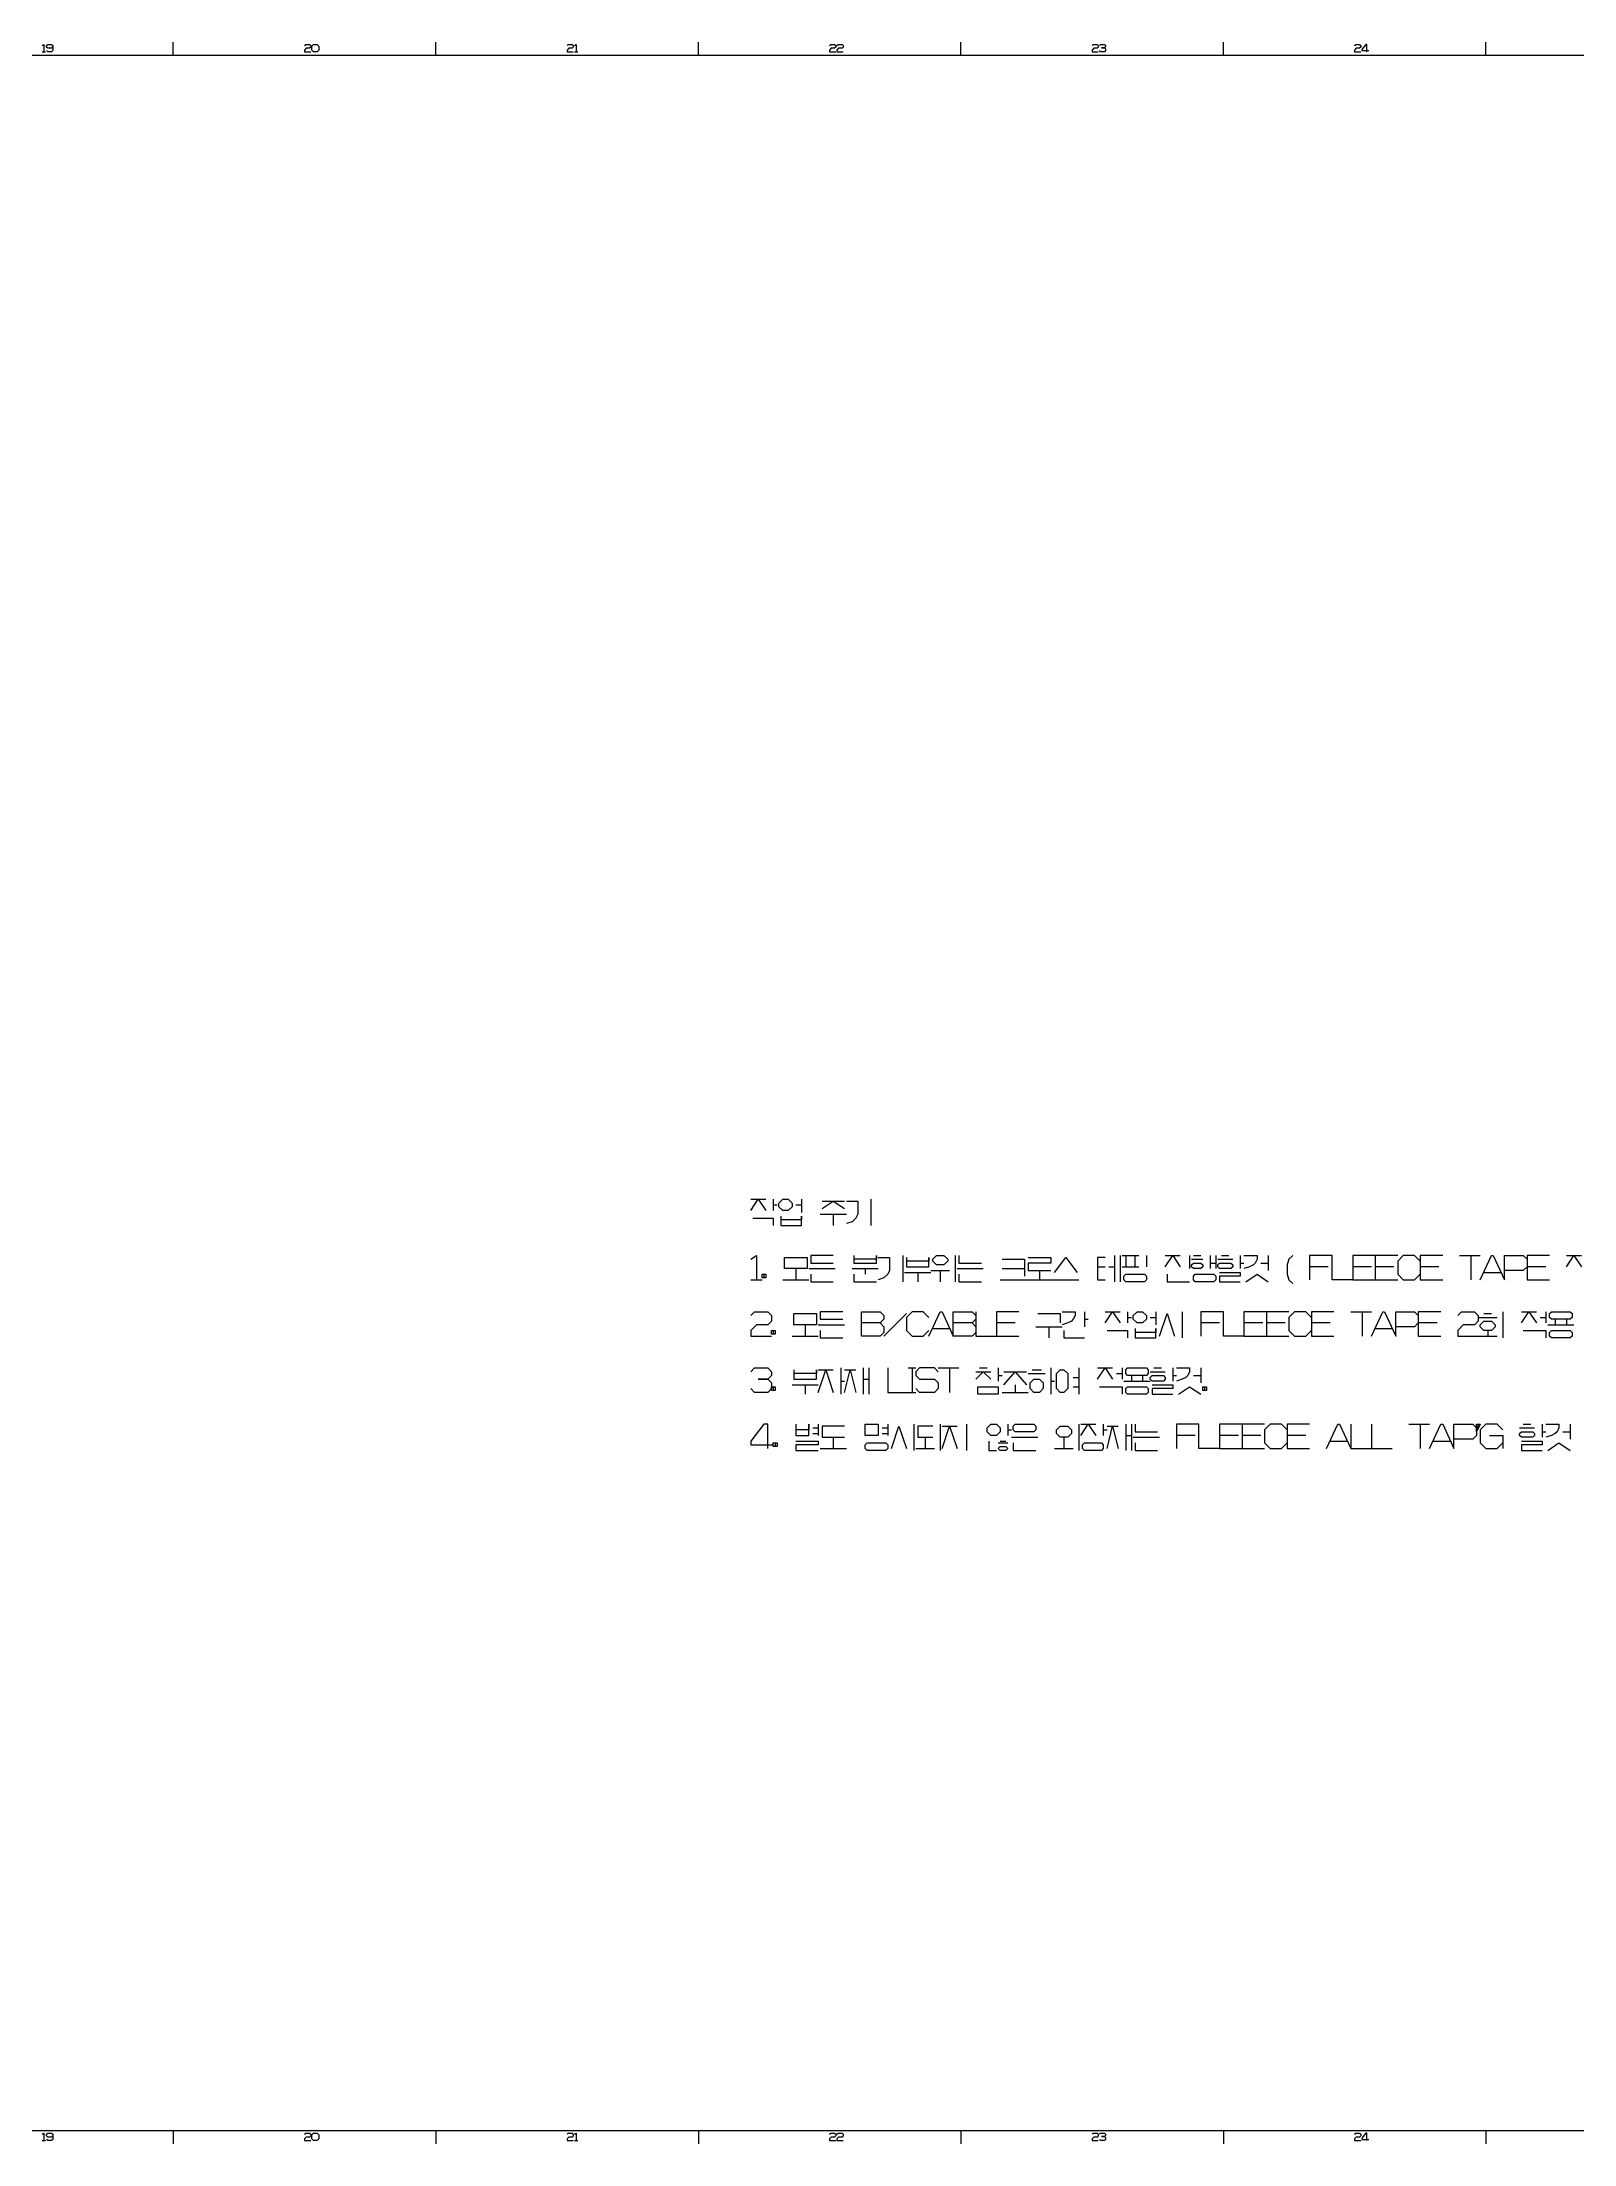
# Model space of a CAD drawing. Header units: millimetres. Extents: x 0 to 174, y 0 to 33.
# Drawn here: x 73.62 to 96.6, y 0.79 to 32.32 of the extents above; entities that cross this region are included whole.
import ezdxf

# ---------------------------------------------------------------- set-up
doc = ezdxf.new("R2010")
doc.units = ezdxf.units.MM
doc.layers.add('PDF2_형상', color=7, linetype='Continuous', true_color=0x405f80)

msp = doc.modelspace()

# ---------------------------------------------------------------- linework, layer by layer
at = {"layer": 'PDF2_형상', "color": 7, "lineweight": 13}
for points in [[(73.622, 32.271), (73.647, 32.288), (73.647, 32.178)], [(73.622, 32.178), (73.673, 32.178)], [(73.783, 32.246), (73.766, 32.229), (73.707, 32.229), (73.69, 32.246), (73.69, 32.271), (73.707, 32.288), (73.766, 32.288), (73.783, 32.271), (73.783, 32.195), (73.766, 32.178), (73.707, 32.178), (73.69, 32.195)], [(75.591, 32.126), (75.591, 32.323)], [(77.559, 32.271), (77.576, 32.288), (77.635, 32.288), (77.652, 32.271), (77.652, 32.246), (77.635, 32.229), (77.584, 32.229), (77.559, 32.203), (77.559, 32.178), (77.652, 32.178)], [(79.527, 32.126), (79.527, 32.323)], [(81.496, 32.271), (81.513, 32.288), (81.572, 32.288), (81.589, 32.271), (81.589, 32.246), (81.572, 32.229), (81.521, 32.229), (81.496, 32.203), (81.496, 32.178), (81.589, 32.178)], [(81.607, 32.271), (81.632, 32.288), (81.632, 32.178)], [(81.607, 32.178), (81.657, 32.178)], [(83.465, 32.126), (83.465, 32.323)], [(85.433, 32.271), (85.45, 32.288), (85.509, 32.288), (85.526, 32.271), (85.526, 32.246), (85.509, 32.229), (85.458, 32.229), (85.433, 32.203), (85.433, 32.178), (85.526, 32.178)], [(85.544, 32.271), (85.56, 32.288), (85.62, 32.288), (85.636, 32.271), (85.636, 32.246), (85.62, 32.229), (85.569, 32.229), (85.544, 32.203), (85.544, 32.178), (85.636, 32.178)], [(87.402, 32.126), (87.402, 32.323)], [(89.37, 32.271), (89.387, 32.288), (89.446, 32.288), (89.463, 32.271), (89.463, 32.246), (89.446, 32.229), (89.395, 32.229), (89.37, 32.203), (89.37, 32.178), (89.463, 32.178)], [(89.481, 32.271), (89.497, 32.288), (89.557, 32.288), (89.573, 32.271), (89.573, 32.254), (89.557, 32.237), (89.514, 32.237), (89.557, 32.237), (89.573, 32.22), (89.573, 32.195), (89.557, 32.178), (89.497, 32.178), (89.481, 32.195)], [(91.339, 32.126), (91.339, 32.323)], [(93.307, 32.271), (93.324, 32.288), (93.383, 32.288), (93.4, 32.271), (93.4, 32.246), (93.383, 32.229), (93.332, 32.229), (93.307, 32.203), (93.307, 32.178), (93.4, 32.178)], [(93.493, 32.178), (93.493, 32.288), (93.477, 32.288), (93.418, 32.212), (93.418, 32.195), (93.519, 32.195)], [(95.276, 32.126), (95.276, 32.323)], [(84.252, 14.961), (84.477, 14.961)], [(84.252, 14.792), (84.364, 14.961), (84.477, 14.792)], [(84.589, 14.961), (84.589, 14.792)], [(84.589, 14.876), (84.646, 14.876)], [(84.927, 14.876), (85.011, 14.876)], [(85.011, 14.961), (85.011, 14.764)], [(85.321, 14.933), (85.658, 14.933)], [(85.321, 14.82), (85.489, 14.933), (85.658, 14.82)], [(85.686, 14.933), (85.855, 14.933), (85.855, 14.82), (85.855, 14.736), (85.827, 14.679), (85.771, 14.623), (85.686, 14.595)], [(86.052, 14.961), (86.052, 14.567)], [(84.28, 14.679), (84.589, 14.679), (84.589, 14.567)], [(84.702, 14.707), (84.702, 14.567), (85.011, 14.567), (85.011, 14.707), (85.011, 14.651), (84.702, 14.651)], [(85.293, 14.736), (85.686, 14.736)], [(85.489, 14.736), (85.489, 14.567)], [(84.252, 14.061), (84.336, 14.117), (84.336, 13.751)], [(84.927, 13.92), (84.927, 13.751)], [(85.124, 13.92), (85.517, 13.92)], [(85.489, 14.117), (85.152, 14.117), (85.152, 14.004), (85.489, 14.004)], [(85.771, 13.92), (86.164, 13.92)], [(85.799, 14.117), (85.799, 14.004), (86.136, 14.004), (86.136, 14.117), (86.136, 14.061), (85.799, 14.061)], [(85.967, 13.92), (85.967, 13.836)], [(86.164, 14.089), (86.333, 14.089), (86.333, 13.976), (86.333, 13.892), (86.305, 13.836), (86.249, 13.78), (86.164, 13.751)], [(86.53, 14.117), (86.53, 13.723)], [(86.586, 14.089), (86.586, 13.948), (86.923, 13.948), (86.923, 14.089), (86.923, 14.033), (86.586, 14.033)], [(86.952, 13.892), (87.233, 13.892)], [(87.092, 13.892), (87.092, 13.723)], [(87.317, 14.117), (87.317, 13.723)], [(87.345, 13.92), (87.739, 13.92)], [(87.373, 14.117), (87.373, 14.004), (87.711, 14.004)], [(88.02, 14.061), (88.358, 14.061), (88.358, 13.808)], [(88.02, 13.92), (88.358, 13.92)], [(88.414, 14.089), (88.751, 14.089), (88.751, 14.004), (88.414, 14.004), (88.414, 13.892), (88.751, 13.892)], [(88.583, 13.892), (88.583, 13.751)], [(88.808, 13.864), (88.976, 14.089), (89.145, 13.864)], [(89.567, 14.089), (89.454, 14.089), (89.454, 13.751), (89.567, 13.751)], [(89.454, 13.948), (89.567, 13.948)], [(89.623, 13.948), (89.707, 13.948)], [(89.707, 14.117), (89.707, 13.723)], [(89.792, 14.117), (89.792, 13.723)], [(89.82, 14.117), (90.073, 14.117)], [(89.82, 13.948), (90.073, 13.948)], [(89.876, 14.117), (89.876, 13.948), (90.017, 13.948), (90.017, 14.117)], [(90.186, 14.117), (90.186, 13.948)], [(90.467, 13.948), (90.579, 14.117), (90.692, 13.948)], [(90.467, 14.117), (90.692, 14.117)], [(90.832, 14.117), (90.832, 13.92)], [(90.861, 14.061), (91.029, 14.061)], [(90.889, 14.117), (91.001, 14.117)], [(91.142, 14.117), (91.142, 13.92)], [(91.142, 14.004), (91.226, 14.004)], [(91.226, 14.117), (91.226, 13.92)], [(91.254, 14.061), (91.479, 14.061)], [(91.311, 14.117), (91.423, 14.117)], [(91.592, 14.117), (91.592, 13.92)], [(91.592, 14.004), (91.648, 14.004)], [(91.648, 14.117), (91.845, 14.117), (91.845, 14.061), (91.817, 14.004), (91.789, 13.976), (91.732, 13.948), (91.648, 13.92)], [(91.901, 14.004), (92.013, 14.004)], [(92.013, 14.117), (92.013, 13.892)], [(92.379, 14.117), (92.323, 14.061), (92.295, 13.976), (92.295, 13.836), (92.323, 13.751), (92.379, 13.695)], [(93.279, 13.751), (92.97, 13.751), (92.97, 14.117), (92.632, 14.117), (92.632, 13.751)], [(92.913, 13.948), (92.632, 13.948)], [(93.617, 14.117), (93.279, 14.117), (93.279, 13.751), (93.617, 13.751)], [(93.56, 13.948), (93.279, 13.948)], [(93.954, 14.117), (93.617, 14.117), (93.617, 13.751), (93.954, 13.751)], [(93.898, 13.948), (93.617, 13.948)], [(94.291, 14.033), (94.207, 14.117), (94.038, 14.117), (93.954, 14.033), (93.954, 13.836), (94.038, 13.751), (94.207, 13.751), (94.291, 13.836)], [(94.629, 14.117), (94.291, 14.117), (94.291, 13.751), (94.629, 13.751)], [(94.573, 13.948), (94.291, 13.948)], [(94.882, 14.117), (95.191, 14.117)], [(95.051, 14.117), (95.051, 13.751)], [(95.191, 13.751), (95.36, 14.117), (95.388, 14.117), (95.557, 13.751), (95.557, 14.117), (95.838, 14.117), (95.894, 14.061), (95.894, 13.948), (95.838, 13.892), (95.557, 13.892)], [(96.232, 14.117), (95.894, 14.117), (95.894, 13.751), (96.232, 13.751)], [(96.176, 13.948), (95.894, 13.948)], [(96.485, 14.117), (96.71, 14.117)], [(96.485, 13.948), (96.597, 14.117), (96.71, 13.948)], [(84.252, 13.751), (84.421, 13.751)], [(84.449, 13.836), (84.449, 13.78)], [(84.73, 13.751), (85.124, 13.751)], [(85.152, 13.836), (85.152, 13.723), (85.489, 13.723)], [(85.799, 13.836), (85.799, 13.723), (86.136, 13.723)], [(86.558, 13.864), (86.952, 13.864)], [(86.755, 13.864), (86.755, 13.723)], [(87.373, 13.836), (87.373, 13.723), (87.711, 13.723)], [(87.992, 13.751), (88.386, 13.751), (88.78, 13.751), (89.173, 13.751)], [(90.495, 13.836), (90.495, 13.723), (90.832, 13.723)], [(91.282, 13.864), (91.592, 13.864), (91.592, 13.808), (91.282, 13.808), (91.282, 13.723), (91.592, 13.723)], [(91.676, 13.723), (91.845, 13.836), (92.013, 13.723)], [(95.247, 13.864), (95.501, 13.864)], [(84.252, 13.217), (84.308, 13.273), (84.505, 13.273), (84.561, 13.217), (84.561, 13.133), (84.505, 13.077), (84.336, 13.077), (84.252, 12.992), (84.252, 12.908), (84.561, 12.908)], [(85.63, 13.273), (85.293, 13.273), (85.293, 13.161), (85.63, 13.161)], [(86.192, 13.105), (86.249, 13.048), (86.249, 12.964), (86.192, 12.908), (85.911, 12.908), (85.911, 13.273), (86.192, 13.273), (86.249, 13.217), (86.249, 13.161), (86.192, 13.105), (85.911, 13.105)], [(86.586, 13.245), (86.249, 12.908)], [(86.924, 13.189), (86.839, 13.273), (86.67, 13.273), (86.586, 13.189), (86.586, 12.992), (86.67, 12.908), (86.839, 12.908), (86.924, 12.992)], [(86.924, 12.908), (87.092, 13.273), (87.12, 13.273), (87.289, 12.908)], [(87.57, 13.105), (87.627, 13.048), (87.627, 12.964), (87.57, 12.908), (87.289, 12.908), (87.289, 13.273), (87.57, 13.273), (87.627, 13.217), (87.627, 13.161), (87.57, 13.105), (87.289, 13.105)], [(87.627, 13.273), (87.627, 12.908), (87.936, 12.908)], [(88.273, 13.273), (87.936, 13.273), (87.936, 12.908), (88.273, 12.908)], [(88.555, 13.245), (88.892, 13.245), (88.892, 13.105)], [(88.92, 13.273), (89.117, 13.273), (89.117, 13.217), (89.089, 13.161), (89.061, 13.133), (89.005, 13.105), (88.92, 13.077)], [(89.258, 13.273), (89.258, 13.048)], [(89.567, 13.273), (89.792, 13.273)], [(89.567, 13.105), (89.679, 13.273), (89.792, 13.105)], [(89.904, 13.273), (89.904, 13.105)], [(90.326, 13.273), (90.326, 13.077)], [(90.383, 12.908), (90.495, 13.245), (90.608, 12.908)], [(90.72, 13.273), (90.72, 12.88)], [(91.648, 12.908), (91.339, 12.908), (91.339, 13.273), (91.001, 13.273), (91.001, 12.908)], [(91.985, 13.273), (91.648, 13.273), (91.648, 12.908), (91.985, 12.908)], [(92.323, 13.273), (91.985, 13.273), (91.985, 12.908), (92.323, 12.908)], [(92.66, 13.189), (92.576, 13.273), (92.407, 13.273), (92.323, 13.189), (92.323, 12.992), (92.407, 12.908), (92.576, 12.908), (92.66, 12.992)], [(92.998, 13.273), (92.66, 13.273), (92.66, 12.908), (92.998, 12.908)], [(93.251, 13.273), (93.56, 13.273)], [(93.42, 13.273), (93.42, 12.908)], [(93.56, 12.908), (93.729, 13.273), (93.757, 13.273), (93.926, 12.908), (93.926, 13.273), (94.207, 13.273), (94.263, 13.217), (94.263, 13.105), (94.207, 13.048), (93.926, 13.048)], [(94.601, 13.273), (94.263, 13.273), (94.263, 12.908), (94.601, 12.908)], [(94.854, 13.217), (94.91, 13.273), (95.107, 13.273), (95.163, 13.217), (95.163, 13.133), (95.107, 13.077), (94.938, 13.077), (94.854, 12.992), (94.854, 12.908), (95.163, 12.908), (95.444, 12.908)], [(95.247, 13.245), (95.36, 13.245)], [(95.529, 13.273), (95.529, 12.88)], [(95.81, 13.273), (96.035, 13.273)], [(95.81, 13.105), (95.922, 13.273), (96.035, 13.105)], [(96.176, 13.273), (96.176, 13.105)], [(84.589, 12.992), (84.589, 12.936)], [(85.067, 13.077), (85.067, 12.908)], [(85.264, 13.077), (85.658, 13.077)], [(85.293, 12.992), (85.293, 12.88), (85.63, 12.88)], [(86.98, 13.02), (87.233, 13.02)], [(88.217, 13.105), (87.936, 13.105)], [(88.527, 13.048), (88.92, 13.048)], [(88.723, 13.048), (88.723, 12.88)], [(88.948, 12.992), (88.948, 12.88), (89.258, 12.88)], [(89.258, 13.161), (89.314, 13.161)], [(89.595, 12.992), (89.904, 12.992), (89.904, 12.88)], [(89.904, 13.189), (89.961, 13.189)], [(90.017, 13.02), (90.017, 12.88), (90.326, 12.88), (90.326, 13.02), (90.326, 12.964), (90.017, 12.964)], [(90.242, 13.189), (90.326, 13.189)], [(91.282, 13.105), (91.001, 13.105)], [(91.929, 13.105), (91.648, 13.105)], [(92.267, 13.105), (91.985, 13.105)], [(92.942, 13.105), (92.66, 13.105)], [(93.617, 13.02), (93.87, 13.02)], [(94.545, 13.105), (94.263, 13.105)], [(95.163, 13.189), (95.444, 13.189)], [(95.304, 12.992), (95.304, 12.908)], [(95.838, 12.992), (96.176, 12.992), (96.176, 12.88)], [(96.091, 13.189), (96.176, 13.189)], [(96.204, 13.077), (96.597, 13.077)], [(96.316, 13.161), (96.316, 13.077)], [(96.485, 13.161), (96.485, 13.077)], [(84.871, 12.908), (85.264, 12.908)], [(84.252, 12.373), (84.308, 12.43), (84.505, 12.43), (84.561, 12.373), (84.561, 12.317), (84.505, 12.261), (84.364, 12.261), (84.505, 12.261), (84.561, 12.205), (84.561, 12.12), (84.505, 12.064), (84.308, 12.064), (84.252, 12.12)], [(84.899, 12.402), (84.899, 12.261), (85.236, 12.261), (85.236, 12.402), (85.236, 12.345), (84.899, 12.345)], [(85.264, 12.402), (85.489, 12.402)], [(85.264, 12.064), (85.377, 12.402), (85.489, 12.064)], [(85.602, 12.43), (85.602, 12.036)], [(85.658, 12.402), (85.827, 12.402)], [(85.658, 12.064), (85.742, 12.402), (85.827, 12.064)], [(85.939, 12.43), (85.939, 12.036)], [(86.024, 12.43), (86.024, 12.036)], [(86.305, 12.43), (86.305, 12.064), (86.614, 12.064), (86.727, 12.064)], [(86.614, 12.43), (86.727, 12.43)], [(86.67, 12.43), (86.67, 12.064)], [(87.064, 12.373), (87.008, 12.43), (86.783, 12.43), (86.727, 12.373), (86.727, 12.317), (86.783, 12.261), (87.008, 12.261), (87.064, 12.205), (87.064, 12.12), (87.008, 12.064), (86.783, 12.064), (86.727, 12.12)], [(87.064, 12.43), (87.373, 12.43)], [(87.233, 12.43), (87.233, 12.064)], [(87.627, 12.261), (87.739, 12.373), (87.852, 12.261)], [(87.627, 12.373), (87.852, 12.373)], [(87.683, 12.43), (87.795, 12.43)], [(87.964, 12.43), (87.964, 12.233)], [(87.964, 12.317), (88.02, 12.317)], [(88.048, 12.373), (88.386, 12.373)], [(88.048, 12.177), (88.217, 12.373), (88.386, 12.177)], [(88.414, 12.345), (88.667, 12.345)], [(88.47, 12.402), (88.611, 12.402)], [(88.751, 12.43), (88.751, 12.036)], [(89.173, 12.43), (89.173, 12.036)], [(89.454, 12.43), (89.679, 12.43)], [(89.454, 12.261), (89.567, 12.43), (89.679, 12.261)], [(89.736, 12.345), (89.82, 12.345)], [(89.82, 12.43), (89.82, 12.261)], [(89.961, 12.317), (89.961, 12.233)], [(90.129, 12.317), (90.129, 12.233)], [(90.242, 12.373), (90.467, 12.373)], [(90.298, 12.43), (90.411, 12.43)], [(90.579, 12.43), (90.579, 12.233)], [(90.579, 12.317), (90.636, 12.317)], [(90.636, 12.43), (90.832, 12.43), (90.832, 12.373), (90.804, 12.317), (90.776, 12.289), (90.72, 12.261), (90.636, 12.233)], [(90.889, 12.317), (91.001, 12.317)], [(91.001, 12.43), (91.001, 12.205)], [(84.589, 12.148), (84.589, 12.092)], [(84.871, 12.177), (85.264, 12.177)], [(85.067, 12.177), (85.067, 12.036)], [(85.602, 12.233), (85.658, 12.233)], [(85.939, 12.261), (86.024, 12.261)], [(88.02, 12.064), (88.414, 12.064)], [(88.217, 12.177), (88.217, 12.064)], [(88.751, 12.233), (88.808, 12.233)], [(89.089, 12.289), (89.173, 12.289)], [(89.089, 12.148), (89.173, 12.148)], [(89.483, 12.148), (89.82, 12.148), (89.82, 12.036)], [(89.848, 12.233), (90.242, 12.233)], [(90.27, 12.177), (90.579, 12.177), (90.579, 12.12), (90.27, 12.12), (90.27, 12.036), (90.579, 12.036)], [(90.664, 12.036), (90.832, 12.148), (91.001, 12.036)], [(91.057, 12.148), (91.057, 12.092)], [(84.505, 11.22), (84.505, 11.586), (84.449, 11.586), (84.252, 11.333), (84.252, 11.277), (84.589, 11.277)], [(84.927, 11.586), (84.927, 11.417), (85.124, 11.417), (85.124, 11.586), (85.124, 11.502), (84.927, 11.502)], [(85.18, 11.53), (85.264, 11.53)], [(85.18, 11.445), (85.264, 11.445)], [(85.264, 11.586), (85.264, 11.417)], [(85.658, 11.558), (85.321, 11.558), (85.321, 11.389), (85.658, 11.389)], [(85.489, 11.389), (85.489, 11.22)], [(86.221, 11.53), (86.305, 11.53)], [(86.221, 11.445), (86.305, 11.445)], [(86.305, 11.586), (86.305, 11.417)], [(86.361, 11.22), (86.474, 11.558), (86.586, 11.22)], [(86.699, 11.586), (86.699, 11.192)], [(86.98, 11.558), (86.755, 11.558), (86.755, 11.389), (86.98, 11.389)], [(86.867, 11.389), (86.867, 11.22)], [(87.092, 11.586), (87.092, 11.192)], [(87.12, 11.558), (87.345, 11.558)], [(87.12, 11.22), (87.233, 11.558), (87.345, 11.22)], [(87.486, 11.586), (87.486, 11.192)], [(88.105, 11.586), (88.105, 11.417)], [(88.105, 11.502), (88.161, 11.502)], [(88.161, 11.389), (88.555, 11.389)], [(88.948, 11.389), (88.948, 11.22)], [(89.173, 11.586), (89.173, 11.192)], [(89.201, 11.586), (89.426, 11.586)], [(89.201, 11.417), (89.314, 11.586), (89.426, 11.417)], [(89.539, 11.586), (89.539, 11.417)], [(89.539, 11.502), (89.595, 11.502)], [(89.595, 11.558), (89.764, 11.558)], [(89.595, 11.22), (89.679, 11.558), (89.764, 11.22)], [(89.876, 11.586), (89.876, 11.192)], [(89.876, 11.417), (89.961, 11.417)], [(89.961, 11.586), (89.961, 11.192)], [(89.989, 11.389), (90.383, 11.389)], [(90.017, 11.586), (90.017, 11.474), (90.354, 11.474)], [(91.282, 11.22), (90.973, 11.22), (90.973, 11.586), (90.636, 11.586), (90.636, 11.22)], [(90.917, 11.417), (90.636, 11.417)], [(91.62, 11.586), (91.282, 11.586), (91.282, 11.22), (91.62, 11.22)], [(91.564, 11.417), (91.282, 11.417)], [(91.957, 11.586), (91.62, 11.586), (91.62, 11.22), (91.957, 11.22)], [(91.901, 11.417), (91.62, 11.417)], [(92.295, 11.502), (92.21, 11.586), (92.042, 11.586), (91.957, 11.502), (91.957, 11.305), (92.042, 11.22), (92.21, 11.22), (92.295, 11.305)], [(92.632, 11.586), (92.295, 11.586), (92.295, 11.22), (92.632, 11.22)], [(92.576, 11.417), (92.295, 11.417)], [(92.885, 11.22), (93.054, 11.586), (93.082, 11.586), (93.251, 11.22)], [(93.251, 11.586), (93.251, 11.22), (93.56, 11.22)], [(93.56, 11.586), (93.56, 11.22), (93.87, 11.22)], [(94.123, 11.586), (94.432, 11.586)], [(94.291, 11.586), (94.291, 11.22)], [(94.432, 11.22), (94.601, 11.586), (94.629, 11.586), (94.798, 11.22), (94.798, 11.586), (95.079, 11.586), (95.135, 11.53), (95.135, 11.417), (95.079, 11.361), (94.798, 11.361)], [(95.163, 11.586), (95.135, 11.474)], [(95.529, 11.502), (95.444, 11.586), (95.276, 11.586), (95.191, 11.502), (95.191, 11.305), (95.276, 11.22), (95.444, 11.22), (95.529, 11.305)], [(95.332, 11.417), (95.529, 11.417), (95.529, 11.22)], [(95.782, 11.53), (96.007, 11.53)], [(95.838, 11.586), (95.951, 11.586)], [(96.119, 11.586), (96.119, 11.389)], [(96.119, 11.474), (96.176, 11.474)], [(96.176, 11.586), (96.372, 11.586), (96.372, 11.53), (96.344, 11.474), (96.316, 11.445), (96.26, 11.417), (96.176, 11.389)], [(96.429, 11.474), (96.541, 11.474)], [(96.541, 11.586), (96.541, 11.361)], [(84.617, 11.305), (84.617, 11.249)], [(84.927, 11.333), (85.264, 11.333), (85.264, 11.277), (84.927, 11.277), (84.927, 11.192), (85.264, 11.192)], [(85.293, 11.22), (85.686, 11.22)], [(86.727, 11.22), (87.008, 11.22)], [(87.823, 11.333), (87.823, 11.192), (87.936, 11.192)], [(87.964, 11.305), (88.105, 11.305)], [(87.992, 11.333), (88.077, 11.333)], [(88.189, 11.305), (88.189, 11.192), (88.526, 11.192)], [(88.808, 11.22), (89.089, 11.22)], [(90.017, 11.305), (90.017, 11.192), (90.354, 11.192)], [(92.942, 11.333), (93.195, 11.333)], [(94.488, 11.333), (94.741, 11.333)], [(95.81, 11.333), (96.119, 11.333), (96.119, 11.277), (95.81, 11.277), (95.81, 11.192), (96.119, 11.192)], [(96.204, 11.192), (96.372, 11.305), (96.541, 11.192)], [(73.622, 0.932), (73.647, 0.949), (73.647, 0.839)], [(73.783, 0.907), (73.766, 0.89), (73.707, 0.89), (73.69, 0.907), (73.69, 0.932), (73.707, 0.949), (73.766, 0.949), (73.783, 0.932), (73.783, 0.856), (73.766, 0.839), (73.707, 0.839), (73.69, 0.856)], [(75.591, 0.984), (75.591, 0.787)], [(77.559, 0.932), (77.576, 0.949), (77.635, 0.949), (77.652, 0.932), (77.652, 0.907), (77.635, 0.89), (77.584, 0.89), (77.559, 0.865), (77.559, 0.839), (77.652, 0.839)], [(79.527, 0.984), (79.527, 0.787)], [(81.496, 0.932), (81.513, 0.949), (81.572, 0.949), (81.589, 0.932), (81.589, 0.907), (81.572, 0.89), (81.521, 0.89), (81.496, 0.865), (81.496, 0.839), (81.589, 0.839)], [(81.607, 0.932), (81.632, 0.949), (81.632, 0.839)], [(83.465, 0.984), (83.465, 0.787)], [(85.433, 0.932), (85.45, 0.949), (85.509, 0.949), (85.526, 0.932), (85.526, 0.907), (85.509, 0.89), (85.458, 0.89), (85.433, 0.865), (85.433, 0.839), (85.526, 0.839)], [(85.544, 0.932), (85.56, 0.949), (85.62, 0.949), (85.636, 0.932), (85.636, 0.907), (85.62, 0.89), (85.569, 0.89), (85.544, 0.865), (85.544, 0.839), (85.636, 0.839)], [(87.402, 0.984), (87.402, 0.787)], [(89.37, 0.932), (89.387, 0.949), (89.446, 0.949), (89.463, 0.932), (89.463, 0.907), (89.446, 0.89), (89.395, 0.89), (89.37, 0.865), (89.37, 0.839), (89.463, 0.839)], [(89.481, 0.932), (89.497, 0.949), (89.557, 0.949), (89.573, 0.932), (89.573, 0.915), (89.557, 0.898), (89.514, 0.898), (89.557, 0.898), (89.573, 0.882), (89.573, 0.856), (89.557, 0.839), (89.497, 0.839), (89.481, 0.856)], [(91.339, 0.984), (91.339, 0.787)], [(93.307, 0.932), (93.324, 0.949), (93.383, 0.949), (93.4, 0.932), (93.4, 0.907), (93.383, 0.89), (93.332, 0.89), (93.307, 0.865), (93.307, 0.839), (93.4, 0.839)], [(93.493, 0.839), (93.493, 0.949), (93.477, 0.949), (93.418, 0.873), (93.418, 0.856), (93.519, 0.856)], [(95.276, 0.984), (95.276, 0.787)], [(73.622, 0.839), (73.673, 0.839)], [(81.607, 0.839), (81.657, 0.839)]]:
    msp.add_lwpolyline(points, dxfattribs=at)
for points in [[(77.695, 32.288), (77.746, 32.288), (77.771, 32.262), (77.771, 32.203), (77.746, 32.178), (77.695, 32.178), (77.67, 32.203), (77.67, 32.262)], [(0.984, 0.984), (0.984, 32.126), (172.638, 32.126), (172.638, 0.984)], [(84.73, 14.961), (84.814, 14.961), (84.871, 14.904), (84.871, 14.848), (84.814, 14.792), (84.73, 14.792), (84.674, 14.848), (84.674, 14.904)], [(84.758, 14.089), (85.096, 14.089), (85.096, 13.92), (84.758, 13.92)], [(87.036, 14.117), (87.148, 14.117), (87.205, 14.061), (87.205, 14.033), (87.148, 13.976), (87.036, 13.976), (86.98, 14.033), (86.98, 14.061)], [(90.889, 14.004), (91.001, 14.004), (91.029, 13.976), (91.029, 13.948), (91.001, 13.92), (90.889, 13.92), (90.861, 13.948), (90.861, 13.976)], [(91.282, 14.004), (91.451, 14.004), (91.479, 13.976), (91.479, 13.948), (91.451, 13.92), (91.282, 13.92), (91.254, 13.948), (91.254, 13.976)], [(84.421, 13.836), (84.477, 13.836), (84.477, 13.78), (84.421, 13.78)], [(89.876, 13.836), (90.157, 13.836), (90.186, 13.808), (90.186, 13.751), (90.157, 13.723), (89.876, 13.723), (89.848, 13.751), (89.848, 13.808)], [(90.917, 13.836), (91.198, 13.836), (91.226, 13.808), (91.226, 13.751), (91.198, 13.723), (90.917, 13.723), (90.889, 13.751), (90.889, 13.808)], [(84.899, 13.245), (85.236, 13.245), (85.236, 13.077), (84.899, 13.077)], [(90.045, 13.273), (90.129, 13.273), (90.186, 13.217), (90.186, 13.161), (90.129, 13.105), (90.045, 13.105), (89.989, 13.161), (89.989, 13.217)], [(96.26, 13.273), (96.541, 13.273), (96.569, 13.245), (96.569, 13.189), (96.541, 13.161), (96.26, 13.161), (96.232, 13.189), (96.232, 13.245)], [(84.561, 12.992), (84.617, 12.992), (84.617, 12.936), (84.561, 12.936)], [(95.247, 13.133), (95.36, 13.133), (95.416, 13.077), (95.416, 13.048), (95.36, 12.992), (95.247, 12.992), (95.191, 13.048), (95.191, 13.077)], [(96.26, 12.992), (96.541, 12.992), (96.569, 12.964), (96.569, 12.908), (96.541, 12.88), (96.26, 12.88), (96.232, 12.908), (96.232, 12.964)], [(88.892, 12.402), (88.948, 12.402), (89.005, 12.345), (89.005, 12.12), (88.948, 12.064), (88.892, 12.064), (88.836, 12.12), (88.836, 12.345)], [(89.904, 12.43), (90.186, 12.43), (90.214, 12.402), (90.214, 12.345), (90.186, 12.317), (89.904, 12.317), (89.876, 12.345), (89.876, 12.402)], [(90.27, 12.317), (90.439, 12.317), (90.467, 12.289), (90.467, 12.261), (90.439, 12.233), (90.27, 12.233), (90.242, 12.261), (90.242, 12.289)], [(84.561, 12.148), (84.617, 12.148), (84.617, 12.092), (84.561, 12.092)], [(87.655, 12.148), (87.964, 12.148), (87.964, 12.036), (87.655, 12.036)], [(88.498, 12.261), (88.583, 12.261), (88.639, 12.205), (88.639, 12.12), (88.583, 12.064), (88.498, 12.064), (88.442, 12.12), (88.442, 12.205)], [(89.904, 12.148), (90.186, 12.148), (90.214, 12.12), (90.214, 12.064), (90.186, 12.036), (89.904, 12.036), (89.876, 12.064), (89.876, 12.12)], [(91.029, 12.148), (91.086, 12.148), (91.086, 12.092), (91.029, 12.092)], [(85.967, 11.586), (86.164, 11.586), (86.164, 11.417), (85.967, 11.417)], [(87.852, 11.586), (87.936, 11.586), (87.992, 11.53), (87.992, 11.474), (87.936, 11.417), (87.852, 11.417), (87.795, 11.474), (87.795, 11.53)], [(88.217, 11.586), (88.498, 11.586), (88.526, 11.558), (88.526, 11.502), (88.498, 11.474), (88.217, 11.474), (88.189, 11.502), (88.189, 11.558)], [(88.892, 11.558), (89.005, 11.558), (89.061, 11.502), (89.061, 11.445), (89.005, 11.389), (88.892, 11.389), (88.836, 11.445), (88.836, 11.502)], [(95.135, 11.586), (95.191, 11.586), (95.135, 11.474)], [(95.81, 11.474), (95.979, 11.474), (96.007, 11.445), (96.007, 11.417), (95.979, 11.389), (95.81, 11.389), (95.782, 11.417), (95.782, 11.445)], [(84.589, 11.305), (84.646, 11.305), (84.646, 11.249), (84.589, 11.249)], [(85.996, 11.305), (86.277, 11.305), (86.305, 11.277), (86.305, 11.22), (86.277, 11.192), (85.996, 11.192), (85.967, 11.22), (85.967, 11.277)], [(87.992, 11.249), (88.077, 11.249), (88.105, 11.22), (88.077, 11.192), (87.992, 11.192), (87.964, 11.22)], [(89.258, 11.305), (89.511, 11.305), (89.539, 11.277), (89.539, 11.22), (89.511, 11.192), (89.258, 11.192), (89.229, 11.22), (89.229, 11.277)], [(77.695, 0.949), (77.746, 0.949), (77.771, 0.924), (77.771, 0.865), (77.746, 0.839), (77.695, 0.839), (77.67, 0.865), (77.67, 0.924)]]:
    msp.add_lwpolyline(points, close=True, dxfattribs=at)

doc.saveas('drawing.dxf')
